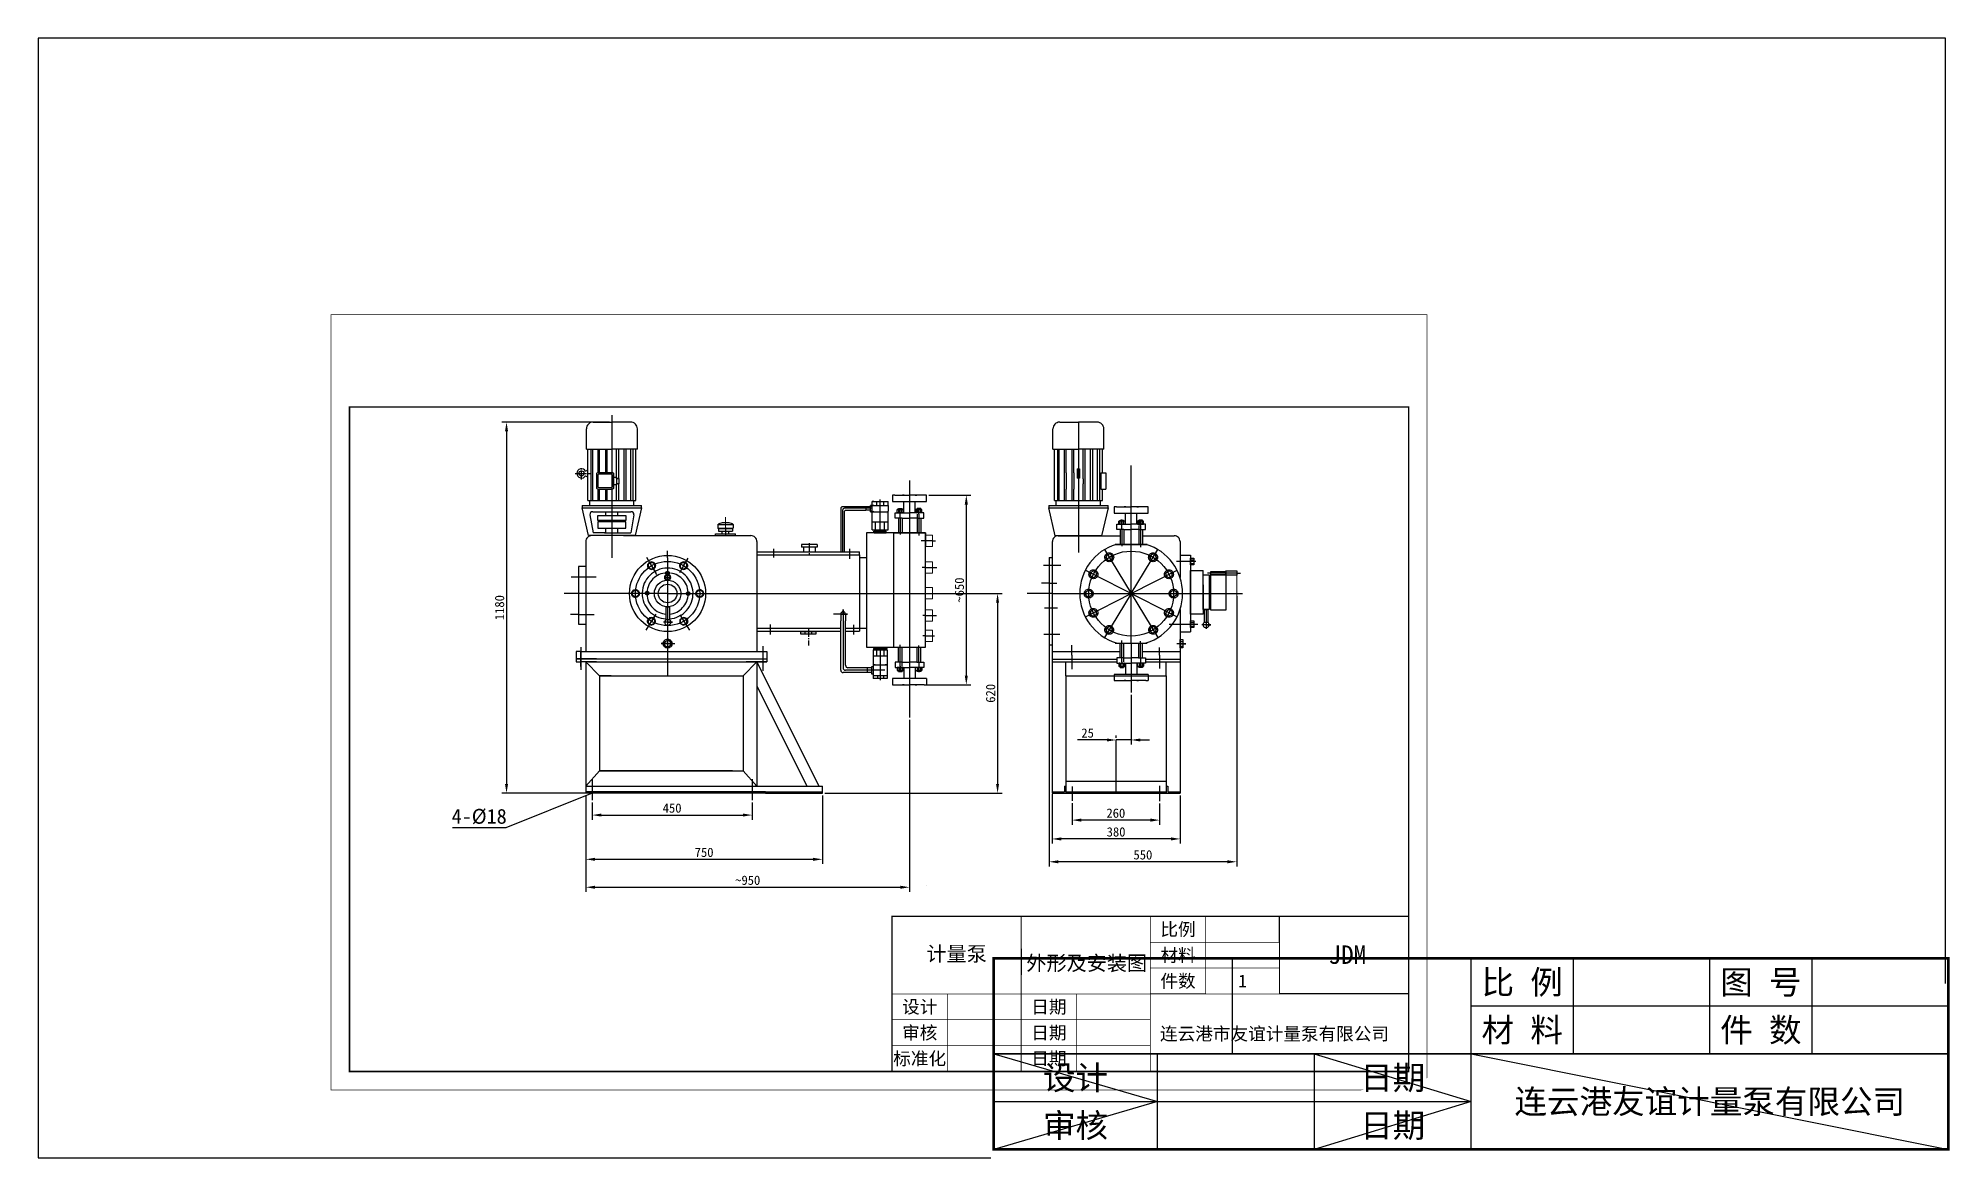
# Paper-space layout 'A4-Hor' of a CAD drawing. Header units: millimetres. Extents: x 5 to 285, y 5 to 169.
# The model-space entities are those that its viewports show. They can reach past a viewport. Long polylines and large blocks are cut down to what shows.
import ezdxf
from ezdxf.enums import TextEntityAlignment as Align

# ---------------------------------------------------------------- set-up
doc = ezdxf.new("R2010")
doc.units = ezdxf.units.MM
doc.header["$PDMODE"] = 35
for name, pattern in [('CENTER', [0.82, 0.7, -0.04, 0.04, -0.04]), ('CENTER2', [28.575, 19.05, -3.175, 3.175, -3.175]), ('PHANTOM2', [31.75, 15.875, -3.175, 3.175, -3.175, 3.175, -3.175])]:
    doc.linetypes.add(name, pattern=pattern)
for name, color, linetype, lineweight in [('01-轮廓线', 7, 'Continuous', 35), ('02-中心线', 1, 'CENTER2', 15), ('04-标注', 3, 'Continuous', 20), ('07-双点划线', 6, 'PHANTOM2', 15)]:
    doc.layers.add(name, color=color, linetype=linetype, lineweight=lineweight)
for name, color, linetype in [('05-文字', 5, 'Continuous'), ('2', 4, 'Continuous'), ('5', 1, 'CENTER'), ('标题栏', 7, 'Continuous')]:
    doc.layers.add(name, color=color, linetype=linetype)
doc.layers.add('视口', color=6, linetype='Continuous', plot=False)
doc.styles.add('S', font='SimSun.ttf')
doc.dimstyles.new('ISO-25', dxfattribs={"dimtxt": 2.5, "dimasz": 2.5, "dimexe": 1.25, "dimexo": 0.625, "dimtad": 1, "dimtxsty": 'Standard', "dimcen": 2.5, "dimadec": 0, "dimazin": 0, "dimtfac": 1, "dimtmove": 0, "dimatfit": 3, "dimfxl": 0, "dimarcsym": 0})

psp = doc.layouts.new('A4-Hor')

# ---------------------------------------------------------------- texts
at = {"style": 'S'}
for s, p in [('比 例', (222.49, 30.29)), ('图 号', (257.49, 30.29)), ('材 料', (222.49, 23.29)), ('件 数', (257.49, 23.29))]:
    psp.add_text(s, height=3.5, dxfattribs=at).set_placement(p, align=Align.MIDDLE_CENTER)
at = {"layer": '标题栏', "style": 'S'}
for s, p in [('设计', (156.99, 16.29)), ('日期', (203.49, 16.29)), ('连云港友谊计量泵有限公司', (249.99, 12.79)), ('审核', (156.99, 9.29)), ('日期', (203.49, 9.29))]:
    psp.add_text(s, height=3.5, dxfattribs=at).set_placement(p, align=Align.MIDDLE_CENTER)

msp = doc.modelspace()

# ---------------------------------------------------------------- texts
at = {"color": 0, "style": 'S'}
msp.add_text('4-%%C18', height=4, dxfattribs=at).set_placement((71.07, 89.366), align=Align.MIDDLE_CENTER)
at = {"style": 'S'}
for s, p in [('比例', (260.438, 58.753)), ('材料', (260.438, 51.753)), ('件数', (260.438, 44.753)), ('设计', (190.438, 37.753)), ('日期', (225.438, 37.753)), ('审核', (190.438, 30.753)), ('日期', (225.438, 30.753)), ('标准化', (190.438, 23.753)), ('日期', (225.438, 23.753))]:
    msp.add_text(s, height=3.5, dxfattribs=at).set_placement(p, align=Align.MIDDLE_CENTER)
at = {"layer": '01-轮廓线', "color": 0, "style": 'S'}
msp.add_text('连云港市友谊计量泵有限公司', height=3.5, dxfattribs=at).set_placement((286.588, 30.466), align=Align.MIDDLE_CENTER)
at = {"layer": '04-标注', "color": 0, "style": 'S'}
for s, height, p in [('计量泵', 4, (200.438, 52.125)), ('外形及安装图', 4, (235.687, 49.601)), ('JDM', 5, (306.32, 51.895)), ('1', 3.5, (277.938, 44.753))]:
    msp.add_text(s, height=height, dxfattribs=at).set_placement(p, align=Align.MIDDLE_CENTER)

# ---------------------------------------------------------------- blocks, each defined once
blk = doc.blocks.new('*D19')
at = {"color": 0, "lineweight": -2}
for p, q in [((101.68, 93.12), (101.68, 88.45)), ((104.18, 89.7), (142.53, 89.7)), ((145.03, 93.12), (145.03, 88.45))]:
    blk.add_line(p, q, dxfattribs=at)
at = {"color": 0}
for points in [[(104.18, 90.12), (104.18, 89.29), (101.68, 89.7)], [(142.53, 90.12), (142.53, 89.29), (145.03, 89.7)]]:
    blk.add_solid(points, dxfattribs=at)
at = {"layer": '04-标注', "color": 0, "lineweight": -2}
for p, q in [((226.3, 95.4), (226.3, 81.99)), ((261, 95), (261, 81.99)), ((258.5, 83.24), (228.8, 83.24))]:
    blk.add_line(p, q, dxfattribs=at)
at = {"layer": '04-标注', "color": 0}
for points in [[(228.8, 83.66), (228.8, 82.82), (226.3, 83.24)], [(258.5, 83.66), (258.5, 82.82), (261, 83.24)]]:
    blk.add_solid(points, dxfattribs=at)
at = {"layer": 'Defpoints', "color": 0}
for p in [(101.68, 93.75), (145.03, 93.75), (226.3, 96.03), (261, 95.63), (145.03, 89.7), (226.3, 83.24)]:
    blk.add_point(p, dxfattribs=at)
at = {"color": 0, "insert": (123.35, 91.58), "char_height": 2.5, "attachment_point": 5}
blk.add_mtext('\\A1;450', dxfattribs=at)
at = {"layer": '04-标注', "color": 0, "insert": (243.65, 85.12), "char_height": 2.5, "attachment_point": 5}
blk.add_mtext('\\A1;380', dxfattribs=at)
blk = doc.blocks.new('*D20')
at = {"color": 0, "lineweight": -2}
for p, q in [((199.35, 149.71), (212.79, 149.71)), ((211.54, 147.21), (211.54, 98.14)), ((164.7, 95.64), (212.79, 95.64))]:
    blk.add_line(p, q, dxfattribs=at)
at = {"color": 0}
for points in [[(211.12, 147.21), (211.95, 147.21), (211.54, 149.71)], [(211.12, 98.14), (211.95, 98.14), (211.54, 95.64)]]:
    blk.add_solid(points, dxfattribs=at)
at = {"layer": 'Defpoints', "color": 0}
for p in [(198.72, 149.71), (164.07, 95.64), (211.54, 95.64)]:
    blk.add_point(p, dxfattribs=at)
at = {"color": 0, "insert": (209.66, 122.68), "char_height": 2.5, "attachment_point": 5, "rotation": 90}
blk.add_mtext('\\A1;620', dxfattribs=at)
blk = doc.blocks.new('*D21')
at = {"color": 0, "lineweight": -2}
for p, q in [((192.93, 176.32), (204.32, 176.32)), ((203.07, 173.82), (203.07, 127.47)), ((192.29, 124.97), (204.32, 124.97))]:
    blk.add_line(p, q, dxfattribs=at)
at = {"color": 0}
for points in [[(202.65, 173.82), (203.49, 173.82), (203.07, 176.32)], [(202.65, 127.47), (203.49, 127.47), (203.07, 124.97)]]:
    blk.add_solid(points, dxfattribs=at)
at = {"layer": 'Defpoints', "color": 0}
for p in [(192.3, 176.32), (191.67, 124.97), (203.07, 124.97)]:
    blk.add_point(p, dxfattribs=at)
at = {"color": 0, "insert": (201.2, 150.65), "char_height": 2.5, "attachment_point": 5, "rotation": 90}
blk.add_mtext('\\A1;~650', dxfattribs=at)
blk = doc.blocks.new('*D22')
at = {"color": 0, "lineweight": -2}
for p, q in [((231.72, 92.94), (231.72, 87.08)), ((252.96, 88.33), (234.22, 88.33)), ((255.46, 92.86), (255.46, 87.08))]:
    blk.add_line(p, q, dxfattribs=at)
at = {"color": 0}
for points in [[(234.22, 88.75), (234.22, 87.92), (231.72, 88.33)], [(252.96, 88.75), (252.96, 87.92), (255.46, 88.33)]]:
    blk.add_solid(points, dxfattribs=at)
at = {"layer": 'Defpoints', "color": 0}
for p in [(231.72, 93.57), (255.46, 93.49), (231.72, 88.33)]:
    blk.add_point(p, dxfattribs=at)
at = {"color": 0, "insert": (243.59, 90.21), "char_height": 2.5, "attachment_point": 5}
blk.add_mtext('\\A1;260', dxfattribs=at)
blk = doc.blocks.new('*D23')
at = {"color": 0, "lineweight": -2}
for p, q in [((276.33, 148.99), (276.33, 75.8)), ((225.5, 140.8), (225.5, 75.8)), ((273.83, 77.05), (228, 77.05))]:
    blk.add_line(p, q, dxfattribs=at)
at = {"color": 0}
for points in [[(228, 77.46), (228, 76.63), (225.5, 77.05)], [(273.83, 77.46), (273.83, 76.63), (276.33, 77.05)]]:
    blk.add_solid(points, dxfattribs=at)
at = {"layer": 'Defpoints', "color": 0}
for p in [(276.33, 149.62), (225.5, 141.43), (225.5, 77.05)]:
    blk.add_point(p, dxfattribs=at)
at = {"color": 0, "insert": (250.92, 78.92), "char_height": 2.5, "attachment_point": 5}
blk.add_mtext('\\A1;550', dxfattribs=at)
blk = doc.blocks.new('*D24')
at = {"color": 0, "lineweight": -2}
for p, q in [((247.75, 122.27), (247.75, 108.79)), ((241.15, 110.04), (233.23, 110.04)), ((243.65, 110.66), (243.65, 111.29)), ((247.75, 110.04), (243.65, 110.04)), ((250.25, 110.04), (252.75, 110.04))]:
    blk.add_line(p, q, dxfattribs=at)
at = {"color": 0}
for points in [[(241.15, 110.45), (241.15, 109.62), (243.65, 110.04)], [(250.25, 110.45), (250.25, 109.62), (247.75, 110.04)]]:
    blk.add_solid(points, dxfattribs=at)
at = {"layer": 'Defpoints', "color": 0}
for p in [(247.75, 122.89), (243.65, 110.04), (243.65, 110.04)]:
    blk.add_point(p, dxfattribs=at)
at = {"color": 0, "insert": (235.94, 111.91), "char_height": 2.5, "attachment_point": 5}
blk.add_mtext('\\A1;25', dxfattribs=at)
blk = doc.blocks.new('*D26')
at = {"color": 0, "lineweight": -2}
for p, q in [((106.4, 196.14), (77.23, 196.14)), ((78.48, 193.64), (78.48, 98.14)), ((106.4, 95.64), (77.23, 95.64))]:
    blk.add_line(p, q, dxfattribs=at)
at = {"color": 0}
for points in [[(78.07, 193.64), (78.9, 193.64), (78.48, 196.14)], [(78.07, 98.14), (78.9, 98.14), (78.48, 95.64)]]:
    blk.add_solid(points, dxfattribs=at)
at = {"layer": 'Defpoints', "color": 0}
for p in [(107.02, 196.14), (78.48, 95.64), (107.02, 95.64)]:
    blk.add_point(p, dxfattribs=at)
at = {"color": 0, "insert": (76.61, 145.89), "char_height": 2.5, "attachment_point": 5, "rotation": 90}
blk.add_mtext('\\A1;1180', dxfattribs=at)
blk = doc.blocks.new('*D27')
at = {"color": 0, "lineweight": -2}
for p, q in [((99.97, 95.01), (99.97, 76.47)), ((164.07, 95.01), (164.07, 76.47)), ((102.47, 77.72), (161.57, 77.72))]:
    blk.add_line(p, q, dxfattribs=at)
at = {"color": 0}
for points in [[(102.47, 78.13), (102.47, 77.3), (99.97, 77.72)], [(161.57, 78.13), (161.57, 77.3), (164.07, 77.72)]]:
    blk.add_solid(points, dxfattribs=at)
at = {"layer": 'Defpoints', "color": 0}
for p in [(99.97, 95.64), (164.07, 95.64), (164.07, 77.72)]:
    blk.add_point(p, dxfattribs=at)
at = {"color": 0, "insert": (132.02, 79.59), "char_height": 2.5, "attachment_point": 5}
blk.add_mtext('\\A1;750', dxfattribs=at)
blk = doc.blocks.new('*D28')
at = {"color": 0, "lineweight": -2}
for p, q in [((187.7, 115.48), (187.7, 68.9)), ((99.97, 85.12), (99.97, 68.9)), ((102.47, 70.15), (185.2, 70.15))]:
    blk.add_line(p, q, dxfattribs=at)
at = {"color": 0}
for points in [[(102.47, 70.57), (102.47, 69.74), (99.97, 70.15)], [(185.2, 70.57), (185.2, 69.74), (187.7, 70.15)]]:
    blk.add_solid(points, dxfattribs=at)
at = {"layer": 'Defpoints', "color": 0}
for p in [(187.7, 116.11), (99.97, 85.74), (187.7, 70.15)]:
    blk.add_point(p, dxfattribs=at)
at = {"color": 0, "insert": (143.84, 72.03), "char_height": 2.5, "attachment_point": 5}
blk.add_mtext('\\A1;~950', dxfattribs=at)

# ---------------------------------------------------------------- dimensions: what is measured, and where the dimension line sits
at = {"color": 0}
for base, p1, p2, text, picture, middle in [((78.484, 95.64), (107.022, 196.144), (107.022, 95.64), '1180', '*D26', (76.609, 145.892)), ((203.071, 124.974), (192.302, 176.317), (191.668, 124.974), '~650', '*D21', (201.196, 150.646)), ((211.536, 95.64), (198.723, 149.712), (164.073, 95.64), '620', '*D20', (209.661, 122.676))]:
    dim = msp.add_linear_dim(base=base, p1=p1, p2=p2, angle=90, text=text, dimstyle='ISO-25', override={"dimtp": -0.009, "dimtm": 0.034, "dimtfac": 0.5, "dimtolj": 1}, dxfattribs=at)
    dim.commit()
    dim.dimension.update_dxf_attribs({"geometry": picture, "text_midpoint": middle})
for base, p1, p2, text, picture, middle in [((225.502, 77.048), (276.332, 149.618), (225.502, 141.425), '550', '*D23', (250.917, 78.923)), ((243.65, 110.036), (247.746, 122.893), (243.65, 110.036), '25', '*D24', (235.941, 111.911)), ((187.7, 70.154), (99.97, 85.741), (187.7, 116.109), '~950', '*D28', (143.835, 72.029)), ((164.073, 77.717), (99.97, 95.64), (164.073, 95.64), '750', '*D27', (132.021, 79.592)), ((145.028, 89.704), (101.679, 93.748), (145.028, 93.748), '450', '*D19', (123.354, 91.579)), ((231.719, 88.334), (255.462, 93.485), (231.719, 93.569), '260', '*D22', (243.591, 90.209))]:
    dim = msp.add_linear_dim(base=base, p1=p1, p2=p2, text=text, dimstyle='ISO-25', override={"dimtp": -0.009, "dimtm": 0.034, "dimtfac": 0.5, "dimtolj": 1}, dxfattribs=at)
    dim.commit()
    dim.dimension.update_dxf_attribs({"geometry": picture, "text_midpoint": middle})
at = {"layer": '04-标注', "color": 0}
dim = msp.add_linear_dim(base=(226.302, 83.24), p1=(260.997, 95.626), p2=(226.302, 96.026), text='380', dimstyle='ISO-25', override={"dimtp": -0.009, "dimtm": 0.034, "dimtfac": 0.5, "dimtolj": 1}, dxfattribs=at)
dim.commit()
dim.dimension.update_dxf_attribs({"geometry": '*D19', "text_midpoint": (243.65, 85.115)})

# ---------------------------------------------------------------- linework, layer by layer
at = {"color": 0}
for p, q in [((107.022, 197.979), (107.022, 159.337)), ((233.438, 196.131), (233.438, 160.822)), ((229.612, 182.422), (229.612, 178)), ((230.12, 182.425), (230.12, 177.997)), ((231.674, 182.425), (231.674, 177.96)), ((232.182, 182.425), (232.182, 177.96)), ((233.111, 183.484), (233.708, 183.484)), ((233.111, 183.484), (233.111, 180.961)), ((233.708, 183.484), (233.708, 180.961)), ((239.516, 182.424), (240.895, 182.424)), ((239.516, 182.424), (239.516, 177.96)), ((240.895, 182.424), (240.895, 177.96)), ((247.746, 165.38), (247.746, 184.362)), ((183.733, 176.317), (183.098, 176.317)), ((183.098, 176.317), (183.098, 174.611)), ((183.733, 176.317), (187.7, 176.317)), ((185.087, 176.317), (185.754, 176.317)), ((186.21, 176.317), (185.754, 176.317)), ((187.7, 180.329), (187.7, 116.109)), ((192.302, 176.317), (187.7, 176.317)), ((189.191, 176.317), (189.646, 176.317)), ((192.302, 174.611), (192.302, 176.317)), ((233.708, 180.961), (233.111, 180.961)), ((234.694, 180.811), (234.694, 179.422)), ((235.202, 180.811), (235.202, 179.422)), ((239.516, 177.96), (240.895, 177.96)), ((98.992, 173.542), (98.992, 172.9)), ((100.73, 165.394), (98.992, 172.9)), ((101.042, 171.053), (101.97, 166.155)), ((113.002, 171.053), (112.198, 166.155)), ((115.052, 172.9), (113.312, 165.394)), ((115.052, 172.9), (115.052, 173.542)), ((169.03, 172.714), (169.03, 160.967)), ((175.813, 173.186), (169.502, 173.186)), ((169.579, 160.967), (169.579, 172.334)), ((169.974, 171.77), (169.974, 160.967)), ((177.53, 172.806), (170.051, 172.806)), ((175.813, 172.242), (170.446, 172.242)), ((177.127, 171.858), (177.131, 173.546)), ((177.528, 171.852), (181.874, 171.84)), ((177.529, 172.24), (177.532, 173.372)), ((177.532, 173.545), (181.878, 173.534)), ((178.719, 174.671), (178.719, 173.542)), ((180.627, 174.666), (180.627, 173.537)), ((181.878, 173.534), (181.878, 172.014)), ((183.098, 174.611), (192.302, 174.611)), ((183.797, 170.155), (183.797, 171.599)), ((183.797, 171.599), (187.7, 171.599)), ((184.345, 171.654), (184.345, 172.432)), ((184.551, 172.487), (185.786, 172.487)), ((184.675, 172.487), (184.675, 172.734)), ((184.675, 172.734), (185.662, 172.734)), ((184.747, 172.487), (184.747, 172.734)), ((184.757, 171.654), (184.757, 172.432)), ((185.169, 171.237), (185.169, 172.849)), ((185.169, 170.155), (185.169, 171.599)), ((185.58, 171.654), (185.58, 172.432)), ((185.59, 172.487), (185.59, 172.734)), ((185.662, 172.487), (185.662, 172.734)), ((185.992, 172.432), (185.992, 171.654)), ((186.168, 173.932), (186.168, 174.611)), ((186.168, 171.599), (186.168, 173.932)), ((191.603, 171.599), (187.7, 171.599)), ((189.232, 173.932), (189.232, 174.611)), ((189.232, 171.599), (189.232, 173.932)), ((189.409, 172.432), (189.409, 171.654)), ((190.85, 172.487), (189.614, 172.487)), ((189.736, 171.237), (189.736, 166.14)), ((189.739, 172.487), (189.739, 172.734)), ((190.725, 172.734), (189.739, 172.734)), ((189.811, 172.487), (189.811, 172.734)), ((189.82, 171.654), (189.82, 172.432)), ((190.232, 171.237), (190.232, 172.849)), ((190.232, 171.237), (190.232, 165.437)), ((190.644, 171.654), (190.644, 172.432)), ((190.653, 172.487), (190.653, 172.734)), ((190.725, 172.487), (190.725, 172.734)), ((191.056, 171.654), (191.056, 172.432)), ((191.603, 170.155), (191.603, 171.599)), ((225.408, 173.529), (225.408, 172.887)), ((227.146, 165.38), (225.408, 172.887)), ((241.468, 172.887), (239.728, 165.38)), ((241.468, 172.887), (241.468, 173.529)), ((243.779, 173.185), (243.144, 173.185)), ((243.144, 173.185), (243.144, 171.479)), ((243.144, 171.479), (252.348, 171.479)), ((243.779, 173.185), (247.746, 173.185)), ((245.133, 173.185), (245.8, 173.185)), ((246.255, 173.185), (245.8, 173.185)), ((246.214, 170.8), (246.214, 171.479)), ((247.746, 163.009), (247.746, 174.908)), ((252.348, 173.185), (247.746, 173.185)), ((249.237, 173.185), (249.692, 173.185)), ((249.278, 170.8), (249.278, 171.479)), ((252.348, 171.479), (252.348, 173.185)), ((105.388, 166.155), (101.97, 166.155)), ((135.128, 165.394), (135.128, 165.855)), ((135.128, 165.855), (140.508, 165.855)), ((135.744, 168.441), (135.973, 168.629)), ((135.744, 168.441), (135.744, 167.443)), ((135.744, 168.441), (139.892, 168.441)), ((135.898, 167.289), (135.744, 167.443)), ((135.744, 167.443), (139.892, 167.443)), ((135.898, 167.289), (135.898, 166.598)), ((135.898, 167.289), (139.738, 167.289)), ((135.898, 166.598), (139.738, 166.598)), ((136.896, 165.855), (136.896, 166.598)), ((136.896, 165.855), (136.896, 166.598)), ((137.818, 167.596), (137.818, 165.394)), ((137.818, 166.928), (137.818, 166.062)), ((138.74, 165.855), (138.74, 166.598)), ((139.892, 168.441), (139.708, 168.615)), ((139.738, 167.289), (139.892, 167.443)), ((139.738, 167.289), (139.738, 166.598)), ((139.892, 168.441), (139.892, 167.443)), ((140.508, 165.394), (140.508, 165.855)), ((176.063, 166.14), (176.063, 135.151)), ((183.403, 166.14), (176.063, 166.14)), ((177.52, 169.103), (181.867, 169.092)), ((181.379, 166.136), (177.993, 166.145)), ((177.994, 166.582), (181.381, 166.573)), ((178.087, 166.145), (181.379, 166.136)), ((178.088, 166.959), (181.287, 166.951)), ((178.444, 166.958), (178.449, 169.1)), ((180.911, 166.952), (180.911, 169.094)), ((183.403, 135.151), (183.403, 166.14)), ((183.403, 166.14), (191.997, 166.14)), ((191.997, 166.14), (183.403, 166.14)), ((185.709, 170.155), (183.797, 170.155)), ((184.673, 170.155), (184.673, 166.14)), ((185.169, 170.155), (185.169, 165.662)), ((185.665, 170.155), (185.665, 166.14)), ((185.709, 170.155), (187.7, 170.155)), ((189.692, 170.155), (187.7, 170.155)), ((189.692, 170.155), (191.603, 170.155)), ((190.229, 170.155), (190.229, 166.14)), ((190.725, 170.155), (190.725, 166.14)), ((191.997, 166.14), (191.997, 162.407)), ((191.997, 162.407), (191.997, 166.14)), ((191.997, 135.151), (191.997, 165.767)), ((243.843, 167.023), (243.843, 168.467)), ((243.843, 168.467), (247.746, 168.467)), ((245.755, 167.023), (243.843, 167.023)), ((244.391, 168.522), (244.391, 169.3)), ((244.597, 169.355), (245.832, 169.355)), ((244.718, 167.023), (244.718, 163.009)), ((244.721, 169.355), (244.721, 169.602)), ((244.721, 169.602), (245.708, 169.602)), ((244.793, 169.355), (244.793, 169.602)), ((244.803, 168.522), (244.803, 169.3)), ((245.214, 168.105), (245.214, 169.717)), ((245.214, 167.023), (245.214, 168.467)), ((245.214, 167.023), (245.214, 162.53)), ((245.626, 168.522), (245.626, 169.3)), ((245.636, 169.355), (245.636, 169.602)), ((245.708, 169.355), (245.708, 169.602)), ((245.71, 167.023), (245.71, 163.009)), ((245.755, 167.023), (247.746, 167.023)), ((246.038, 169.3), (246.038, 168.522)), ((246.214, 168.467), (246.214, 170.8)), ((251.649, 168.467), (247.746, 168.467)), ((249.737, 167.023), (247.746, 167.023)), ((249.278, 168.467), (249.278, 170.8)), ((249.454, 169.3), (249.454, 168.522)), ((250.895, 169.355), (249.66, 169.355)), ((249.737, 167.023), (251.649, 167.023)), ((249.782, 168.105), (249.782, 163.009)), ((249.784, 169.355), (249.784, 169.602)), ((250.771, 169.602), (249.784, 169.602)), ((249.856, 169.355), (249.856, 169.602)), ((249.866, 168.522), (249.866, 169.3)), ((250.275, 167.023), (250.275, 163.009)), ((250.278, 168.105), (250.278, 169.717)), ((250.278, 168.105), (250.278, 162.305)), ((250.69, 168.522), (250.69, 169.3)), ((250.699, 169.355), (250.699, 169.602)), ((250.771, 169.355), (250.771, 169.602)), ((250.771, 167.023), (250.771, 163.009)), ((251.101, 168.522), (251.101, 169.3)), ((251.649, 167.023), (251.649, 168.467)), ((99.97, 163.794), (99.97, 134.031)), ((107.022, 165.394), (100.73, 165.394)), ((109.805, 165.394), (101.57, 165.394)), ((110.168, 165.394), (143.423, 165.394)), ((122.125, 159.42), (122.125, 161.311)), ((135.128, 165.394), (135.128, 165.394)), ((135.128, 165.394), (135.128, 165.394)), ((143.423, 165.394), (144.703, 165.394)), ((146.303, 163.794), (146.303, 134.031)), ((146.303, 163.794), (146.303, 134.031)), ((146.303, 160.967), (174.143, 160.967)), ((150.842, 161.842), (150.842, 159.492)), ((171.411, 161.842), (171.411, 159.092)), ((174.143, 160.167), (174.143, 160.967)), ((193.935, 163.947), (190.802, 163.947)), ((193.935, 163.947), (194.73, 163.947)), ((226.393, 163.933), (226.302, 163.585)), ((226.302, 163.585), (226.302, 95.626)), ((233.438, 165.38), (227.146, 165.38)), ((227.948, 165.38), (244.718, 165.38)), ((236.221, 165.38), (227.986, 165.38)), ((240.528, 161.624), (254.96, 137.77)), ((243.449, 163.009), (252.043, 163.009)), ((252.043, 163.009), (243.449, 163.009)), ((247.733, 149.689), (254.949, 161.616)), ((247.746, 136.288), (247.746, 163.009)), ((250.771, 165.38), (259.397, 165.38)), ((260.997, 163.78), (260.997, 159.361)), ((99.97, 157.015), (97.981, 157.015)), ((97.981, 157.015), (97.981, 141.433)), ((119.187, 154.801), (116.484, 159.482)), ((117.773, 157.249), (118.909, 155.282)), ((122.125, 159.42), (122.125, 127.443)), ((126.476, 157.249), (125.341, 155.282)), ((126.476, 157.249), (127.674, 159.324)), ((146.303, 160.167), (174.143, 160.167)), ((174.143, 160.167), (174.143, 140.378)), ((174.143, 159.499), (176.063, 159.499)), ((176.063, 160.167), (176.063, 140.378)), ((191.997, 156.734), (191.137, 156.734)), ((191.997, 156.734), (195.113, 156.734)), ((223.943, 157.4), (228.703, 157.4)), ((225.502, 159.459), (225.502, 135.777)), ((225.502, 159.459), (226.302, 159.459)), ((235.328, 156.035), (260.16, 143.359)), ((247.744, 149.697), (260.16, 156.035)), ((265.221, 158.347), (260.061, 158.347)), ((260.997, 160.098), (263.86, 160.098)), ((260.997, 159.361), (260.997, 154.018)), ((263.86, 160.098), (263.86, 139.298)), ((263.86, 158.8), (264.715, 158.8)), ((263.86, 157.843), (264.715, 157.843)), ((267.267, 152.069), (267.267, 155.986)), ((95.963, 154.265), (102.751, 154.265)), ((122.125, 154.089), (121.271, 154.089)), ((121.271, 154.089), (122.978, 154.089)), ((225.502, 152.54), (223.426, 152.54)), ((225.502, 152.54), (227.565, 152.54)), ((267.267, 152.069), (267.267, 144.083)), ((276.332, 155.232), (268.413, 155.232)), ((268.843, 154.038), (269.286, 154.038)), ((273.436, 154.802), (273.436, 145.211)), ((276.332, 155.232), (277.37, 155.232)), ((122.125, 149.712), (94.119, 149.712)), ((122.125, 149.712), (211.119, 149.712)), ((129.923, 149.712), (132.067, 149.712)), ((169.686, 144.12), (169.686, 145.352)), ((169.686, 145.352), (169.686, 129.561)), ((226.302, 149.698), (219.585, 149.698)), ((224.254, 145.819), (227.772, 145.819)), ((226.302, 149.698), (269.19, 149.698)), ((235.328, 143.359), (247.744, 149.697)), ((247.733, 149.689), (240.517, 137.762)), ((260.997, 145.376), (260.997, 140.036)), ((268.055, 145.426), (268.055, 140.111)), ((268.124, 149.698), (277.924, 149.698)), ((268.843, 145.764), (269.286, 145.764)), ((97.981, 143.999), (95.779, 143.999)), ((97.981, 143.999), (102.2, 143.999)), ((97.981, 141.433), (99.97, 141.433)), ((118.698, 143.777), (116.199, 139.822)), ((118.909, 144.142), (117.773, 142.175)), ((123.479, 141.953), (121.02, 141.953)), ((121.745, 142.657), (122.626, 142.657)), ((122.185, 141.953), (123.479, 141.953)), ((125.479, 143.903), (128.063, 139.764)), ((146.303, 140.299), (169.03, 140.299)), ((150.014, 138.626), (150.014, 141.329)), ((170.908, 144.163), (167.037, 144.163)), ((169.03, 144.163), (170.908, 144.163)), ((169.03, 144.12), (169.03, 142.33)), ((169.03, 128.948), (169.03, 142.33)), ((170.342, 144.163), (170.342, 142.33)), ((170.342, 130.26), (170.342, 142.33)), ((170.342, 140.299), (176.063, 140.299)), ((172.629, 138.626), (172.629, 141.263)), ((174.143, 143.928), (174.143, 139.499)), ((191.997, 143.77), (191.281, 143.77)), ((191.997, 143.77), (194.97, 143.77)), ((265.823, 141.331), (258.033, 141.331)), ((260.997, 140.036), (260.997, 95.626)), ((263.86, 141.825), (264.715, 141.825)), ((263.86, 140.907), (264.715, 140.907)), ((269.348, 141.269), (266.889, 141.269)), ((267.615, 141.973), (268.495, 141.973)), ((268.055, 141.269), (269.348, 141.269)), ((98.599, 135.221), (98.599, 129.036)), ((122.125, 136.153), (120.375, 136.153)), ((120.375, 136.153), (124.104, 136.153)), ((146.303, 139.499), (169.03, 139.499)), ((147.953, 135.487), (147.953, 128.772)), ((158.122, 139.461), (162.377, 139.461)), ((170.342, 139.499), (174.143, 139.499)), ((176.063, 135.151), (183.403, 135.151)), ((177.919, 135.151), (181.547, 135.151)), ((178.019, 134.839), (181.547, 134.839)), ((183.403, 135.151), (191.997, 135.151)), ((184.675, 131.136), (184.675, 135.151)), ((185.169, 130.054), (185.169, 135.854)), ((185.171, 131.136), (185.171, 135.151)), ((185.665, 130.054), (185.665, 135.151)), ((189.736, 131.136), (189.736, 135.151)), ((190.232, 131.136), (190.232, 135.63)), ((190.728, 131.136), (190.728, 135.151)), ((191.997, 138.213), (191.329, 138.213)), ((191.997, 138.213), (194.491, 138.213)), ((224.047, 138.685), (228.393, 138.685)), ((225.502, 135.777), (226.302, 135.777)), ((231.634, 133.044), (231.634, 135.693)), ((243.449, 136.288), (252.043, 136.288)), ((244.721, 132.274), (244.721, 136.288)), ((245.214, 131.192), (245.214, 136.992)), ((245.217, 132.274), (245.217, 136.288)), ((245.71, 131.192), (245.71, 136.288)), ((247.746, 136.288), (247.746, 122.893)), ((249.782, 132.274), (249.782, 136.288)), ((250.278, 132.274), (250.278, 136.767)), ((250.774, 132.274), (250.774, 136.288)), ((255.378, 133.044), (255.378, 135.109)), ((262.573, 136.116), (260.157, 136.116)), ((260.997, 139.298), (263.86, 139.298)), ((260.997, 136.689), (261.705, 136.689)), ((260.997, 136.116), (262.573, 136.116)), ((260.997, 135.442), (261.705, 135.442)), ((98.585, 134.031), (97.388, 134.031)), ((97.388, 134.031), (97.388, 131.977)), ((97.388, 131.977), (97.388, 131.177)), ((97.388, 131.977), (98.585, 131.977)), ((98.599, 131.977), (97.388, 131.977)), ((97.388, 131.177), (98.585, 131.177)), ((98.585, 129.923), (98.585, 134.031)), ((98.585, 134.031), (102.85, 134.031)), ((98.585, 134.031), (149.028, 134.031)), ((102.85, 131.977), (98.585, 131.977)), ((98.585, 131.977), (149.028, 131.977)), ((102.85, 131.177), (98.585, 131.177)), ((99.97, 131.177), (99.97, 105.414)), ((103.706, 127.443), (99.97, 131.177)), ((100.717, 131.977), (149.028, 131.977)), ((100.717, 131.177), (149.028, 131.177)), ((142.567, 127.443), (146.303, 131.177)), ((143.423, 134.031), (149.028, 134.031)), ((149.028, 131.177), (143.423, 131.177)), ((146.303, 131.177), (146.303, 105.414)), ((146.303, 131.177), (163.113, 97.56)), ((149.028, 134.031), (149.028, 131.977)), ((149.028, 131.977), (149.028, 131.177)), ((176.278, 129.604), (170.998, 129.604)), ((177.487, 128.292), (177.487, 129.602)), ((177.868, 134.436), (181.598, 134.436)), ((177.868, 132.808), (181.598, 132.808)), ((177.868, 130.404), (181.598, 130.404)), ((177.868, 129.916), (177.868, 127.894)), ((178.702, 134.436), (178.702, 132.808)), ((180.704, 134.436), (180.704, 132.808)), ((181.598, 130.404), (181.598, 127.38)), ((183.797, 131.136), (183.797, 129.692)), ((185.709, 131.136), (183.797, 131.136)), ((183.797, 129.692), (187.7, 129.692)), ((184.345, 129.637), (184.345, 128.859)), ((184.757, 129.637), (184.757, 128.859)), ((185.169, 130.054), (185.169, 128.442)), ((185.58, 129.637), (185.58, 128.859)), ((185.709, 131.136), (187.7, 131.136)), ((185.992, 128.859), (185.992, 129.637)), ((186.168, 129.692), (186.168, 127.359)), ((189.692, 131.136), (187.7, 131.136)), ((191.603, 129.692), (187.7, 129.692)), ((189.232, 129.692), (189.232, 127.359)), ((189.409, 128.859), (189.409, 129.637)), ((189.692, 131.136), (191.603, 131.136)), ((189.82, 129.637), (189.82, 128.859)), ((190.232, 131.136), (190.232, 129.692)), ((190.232, 130.054), (190.232, 128.442)), ((190.644, 129.637), (190.644, 128.859)), ((191.056, 129.637), (191.056, 128.859)), ((191.603, 131.136), (191.603, 129.692)), ((226.302, 134.017), (244.721, 134.017)), ((226.302, 131.963), (243.843, 131.963)), ((226.302, 131.163), (243.843, 131.163)), ((230.038, 127.429), (230.038, 131.163)), ((231.634, 133.044), (231.634, 129.258)), ((243.843, 132.274), (243.843, 130.83)), ((245.755, 132.274), (243.843, 132.274)), ((243.843, 130.83), (247.746, 130.83)), ((244.391, 130.775), (244.391, 129.997)), ((244.597, 129.942), (245.832, 129.942)), ((244.721, 129.942), (244.721, 129.695)), ((244.721, 129.695), (245.708, 129.695)), ((244.793, 129.942), (244.793, 129.695)), ((244.803, 130.775), (244.803, 129.997)), ((245.214, 131.192), (245.214, 129.58)), ((245.626, 130.775), (245.626, 129.997)), ((245.636, 129.942), (245.636, 129.695)), ((245.708, 129.942), (245.708, 129.695)), ((245.755, 132.274), (247.746, 132.274)), ((246.038, 129.997), (246.038, 130.775)), ((246.214, 130.83), (246.214, 128.497)), ((249.737, 132.274), (247.746, 132.274)), ((251.649, 130.83), (247.746, 130.83)), ((249.278, 130.83), (249.278, 128.497)), ((249.454, 129.997), (249.454, 130.775)), ((250.895, 129.942), (249.66, 129.942)), ((249.737, 132.274), (251.649, 132.274)), ((249.784, 129.942), (249.784, 129.695)), ((250.771, 129.695), (249.784, 129.695)), ((249.856, 129.942), (249.856, 129.695)), ((249.866, 130.775), (249.866, 129.997)), ((250.278, 132.274), (250.278, 130.83)), ((250.278, 131.192), (250.278, 129.58)), ((250.69, 130.775), (250.69, 129.997)), ((250.699, 129.942), (250.699, 129.695)), ((250.771, 129.942), (250.771, 129.695)), ((250.774, 134.017), (260.997, 134.017)), ((251.101, 130.775), (251.101, 129.997)), ((251.649, 132.274), (251.649, 130.83)), ((251.649, 131.963), (255.818, 131.963)), ((251.649, 131.163), (255.818, 131.163)), ((255.378, 133.044), (255.378, 129.426)), ((255.818, 131.963), (260.997, 131.963)), ((255.818, 131.163), (260.997, 131.163)), ((257.261, 127.429), (257.261, 131.163)), ((103.706, 127.443), (103.706, 105.414)), ((106.805, 127.443), (103.706, 127.443)), ((103.706, 127.443), (142.567, 127.443)), ((106.805, 127.443), (139.686, 127.443)), ((142.567, 127.443), (142.567, 105.414)), ((146.303, 124.738), (159.893, 97.56)), ((176.278, 128.292), (169.686, 128.292)), ((175.567, 128.905), (170.342, 128.905)), ((180.961, 128.905), (175.567, 128.905)), ((192.302, 126.68), (183.098, 126.68)), ((183.098, 126.68), (183.098, 124.974)), ((183.098, 124.974), (187.7, 124.974)), ((184.551, 128.804), (185.786, 128.804)), ((184.675, 128.804), (184.675, 128.557)), ((184.675, 128.557), (185.662, 128.557)), ((184.747, 128.804), (184.747, 128.557)), ((185.59, 128.804), (185.59, 128.557)), ((185.662, 128.804), (185.662, 128.557)), ((186.21, 124.974), (185.754, 124.974)), ((186.168, 127.359), (186.168, 126.68)), ((191.668, 124.974), (187.7, 124.974)), ((189.191, 124.974), (189.646, 124.974)), ((189.232, 127.359), (189.232, 126.68)), ((190.85, 128.804), (189.614, 128.804)), ((190.314, 124.974), (189.646, 124.974)), ((189.739, 128.804), (189.739, 128.557)), ((190.725, 128.557), (189.739, 128.557)), ((189.811, 128.804), (189.811, 128.557)), ((190.653, 128.804), (190.653, 128.557)), ((190.725, 128.804), (190.725, 128.557)), ((191.668, 124.974), (192.302, 124.974)), ((192.302, 126.68), (192.302, 124.974)), ((230.038, 127.429), (230.038, 101.653)), ((230.038, 127.429), (257.261, 127.429)), ((252.348, 127.817), (243.144, 127.817)), ((243.144, 127.817), (243.144, 126.112)), ((243.144, 126.112), (247.746, 126.112)), ((246.255, 126.112), (245.8, 126.112)), ((246.214, 128.497), (246.214, 127.817)), ((251.713, 126.112), (247.746, 126.112)), ((249.237, 126.112), (249.692, 126.112)), ((249.278, 128.497), (249.278, 127.817)), ((250.359, 126.112), (249.692, 126.112)), ((251.713, 126.112), (252.348, 126.112)), ((252.348, 127.817), (252.348, 126.112)), ((257.261, 127.429), (257.261, 101.653)), ((243.65, 96.026), (243.65, 110.036)), ((99.97, 107.907), (99.97, 97.56)), ((103.706, 107.907), (103.706, 101.667)), ((142.567, 105.414), (142.567, 101.667)), ((146.303, 105.414), (146.303, 97.56)), ((103.706, 101.667), (99.97, 97.56)), ((99.97, 100.069), (99.97, 96.04)), ((101.679, 99.512), (101.679, 93.748)), ((106.805, 101.667), (103.706, 101.667)), ((103.706, 101.667), (142.567, 101.667)), ((139.686, 101.667), (106.805, 101.667)), ((142.567, 101.667), (146.303, 97.56)), ((145.028, 99.432), (145.028, 93.748)), ((230.038, 101.653), (230.038, 97.546)), ((230.038, 98.883), (257.261, 98.883)), ((257.261, 101.653), (257.261, 97.546)), ((260.997, 101.653), (260.997, 97.546)), ((101.679, 95.64), (78.269, 86.279)), ((99.97, 97.56), (102.85, 97.56)), ((99.97, 97.56), (99.97, 95.64)), ((148.654, 96.04), (99.97, 96.04)), ((148.654, 95.64), (99.97, 95.64)), ((102.85, 97.56), (148.654, 97.56)), ((143.423, 97.56), (148.654, 97.56)), ((148.654, 97.56), (164.073, 97.56)), ((148.654, 96.04), (164.073, 96.04)), ((148.654, 95.64), (164.073, 95.64)), ((164.073, 95.64), (164.073, 97.56)), ((226.302, 96.026), (229.638, 96.026)), ((226.302, 95.626), (260.997, 95.626)), ((229.638, 97.546), (230.038, 97.546)), ((229.638, 97.546), (229.638, 96.026)), ((230.038, 97.546), (230.038, 96.026)), ((230.038, 97.546), (230.038, 95.626)), ((230.038, 96.026), (257.261, 96.026)), ((231.719, 97.44), (231.719, 93.569)), ((255.462, 97.608), (255.462, 93.485)), ((257.261, 97.546), (257.661, 97.546)), ((257.261, 97.546), (257.261, 96.026)), ((257.261, 97.546), (257.261, 95.626)), ((257.661, 97.546), (257.661, 96.026)), ((257.661, 96.026), (260.997, 96.026)), ((260.997, 97.546), (260.997, 96.026)), ((260.997, 97.546), (260.997, 96.026)), ((260.997, 97.546), (260.997, 96.026)), ((78.269, 86.279), (63.871, 86.279))]:
    msp.add_line(p, q, dxfattribs=at)
for p, q in [((175.813, 173.186), (175.811, 172.246)), ((177.034, 172.243), (175.811, 172.246)), ((177.034, 172.243), (175.811, 172.246)), ((177.036, 173.183), (175.813, 173.186)), ((177.128, 172.242), (177.034, 172.243)), ((177.13, 173.183), (177.036, 173.183)), ((177.128, 172.242), (177.127, 171.858)), ((177.127, 171.858), (177.528, 171.852)), ((177.131, 173.546), (177.13, 173.183)), ((177.532, 173.545), (177.131, 173.546)), ((177.515, 166.959), (177.528, 171.852)), ((177.528, 171.852), (177.535, 174.674)), ((177.528, 171.852), (177.529, 172.24)), ((178.007, 171.85), (177.528, 171.852)), ((178.012, 173.544), (177.532, 173.545)), ((177.535, 174.674), (181.881, 174.663)), ((178.015, 174.673), (177.535, 174.674)), ((178.009, 172.304), (178.009, 172.304)), ((179.686, 166.141), (179.708, 174.668)), ((179.708, 174.668), (179.709, 175.181)), ((181.393, 171.476), (181.393, 171.476)), ((181.394, 171.842), (181.874, 171.84)), ((181.402, 174.664), (181.881, 174.663)), ((181.861, 166.948), (181.875, 172.014)), ((181.878, 173.534), (181.881, 174.663)), ((177.52, 166.959), (178.088, 166.959)), ((177.993, 166.145), (177.994, 166.582)), ((178.088, 166.582), (177.994, 166.582)), ((178.088, 166.582), (178.087, 166.145)), ((178.088, 166.959), (178.088, 166.582)), ((181.287, 166.573), (181.285, 166.136)), ((181.287, 166.95), (181.382, 166.949)), ((181.287, 166.573), (181.287, 166.95)), ((181.287, 166.573), (181.381, 166.573)), ((181.379, 166.136), (181.381, 166.573)), ((181.382, 166.949), (181.861, 166.948)), ((177.919, 135.151), (177.919, 134.839)), ((178.019, 134.839), (177.919, 134.839)), ((178.019, 135.151), (178.019, 134.637)), ((178.019, 134.839), (178.019, 134.436)), ((179.733, 135.151), (179.733, 126.231)), ((181.447, 135.151), (181.447, 134.738)), ((181.447, 134.637), (181.447, 134.839)), ((181.447, 134.839), (181.447, 134.436)), ((181.547, 134.839), (181.447, 134.839)), ((181.547, 135.151), (181.547, 134.839)), ((176.278, 128.292), (176.278, 129.602)), ((177.487, 129.602), (176.278, 129.602)), ((177.487, 129.602), (177.487, 129.916)), ((177.487, 129.916), (177.868, 129.916)), ((178.019, 134.436), (177.868, 134.436)), ((177.868, 134.436), (177.868, 126.674)), ((178.372, 130.404), (177.868, 130.404)), ((181.598, 130.404), (181.094, 130.404)), ((181.598, 134.436), (181.447, 134.436)), ((181.598, 134.436), (181.598, 129.468)), ((177.487, 128.292), (176.278, 128.292)), ((177.487, 127.894), (177.487, 128.292)), ((177.868, 127.894), (177.487, 127.894)), ((181.598, 127.38), (177.868, 127.38)), ((181.598, 126.674), (177.868, 126.674)), ((178.98, 127.38), (178.98, 126.674)), ((180.624, 127.38), (180.624, 126.674)), ((181.598, 128.259), (181.598, 126.674))]:
    msp.add_line(p, q)
at = {"color": 7, "lineweight": 0}
for p, q in [((181.598, 130.404), (181.094, 130.404)), ((181.598, 129.569), (181.598, 130.404)), ((180.791, 127.38), (181.598, 127.38)), ((181.598, 127.38), (181.598, 128.158))]:
    msp.add_line(p, q, dxfattribs=at)
for points, const_width in [([(30.938, 15.253), (327.938, 15.253), (327.938, 225.253), (30.938, 225.253)], 0.2), ([(35.938, 20.253), (322.938, 20.253), (322.938, 200.253), (35.938, 200.253)], 0.4), ([(182.938, 20.253), (322.938, 20.253), (322.938, 62.253), (182.938, 62.253)], 0.4)]:
    msp.add_lwpolyline(points, close=True, dxfattribs=dict(const_width=const_width))
at = {"color": 0}
for points in [[(263.86, 159.243), (264.715, 159.243), (264.715, 157.438), (263.86, 157.438)], [(269.349, 155.677), (273.436, 155.677), (273.436, 154.802), (269.349, 154.802)], [(273.436, 155.811), (276.332, 155.811), (276.332, 154.653), (273.436, 154.653)], [(267.267, 154.802), (268.843, 154.802), (268.843, 145.426), (267.267, 145.426)], [(263.86, 142.34), (264.715, 142.34), (264.715, 140.536), (263.86, 140.536)], [(260.997, 137.241), (261.705, 137.241), (261.705, 134.99), (260.997, 134.99)]]:
    msp.add_lwpolyline(points, close=True, dxfattribs=at)
for points in [[(267.267, 144.083), (263.86, 144.083), (263.86, 155.986), (267.267, 155.986)], [(273.436, 145.211), (269.286, 145.211), (269.286, 154.802), (273.436, 154.802)], [(121.745, 142.657), (121.745, 146.11), (122.626, 146.11), (122.626, 142.657)], [(267.615, 141.973), (267.615, 145.426), (268.495, 145.426), (268.495, 141.973)]]:
    msp.add_lwpolyline(points, dxfattribs=at)
msp.add_lwpolyline([(217.938, 62.253, 0.2, 0.2, 0), (217.938, 20.253, 0.2, 0.2, 0)], format="xyseb")
at = {"const_width": 0.2}
for points in [[(252.938, 62.253), (252.938, 20.253)], [(267.938, 62.253), (267.938, 41.253)], [(287.938, 62.253), (287.938, 41.253)], [(287.938, 55.253), (252.938, 55.253)], [(287.938, 48.253), (252.938, 48.253)], [(322.938, 41.253), (182.938, 41.253)], [(197.938, 41.253), (197.938, 20.253)], [(232.938, 41.253), (232.938, 20.253)], [(252.938, 34.253), (182.938, 34.253)], [(252.938, 27.253), (182.938, 27.253)]]:
    msp.add_lwpolyline(points, dxfattribs=at)
at = {"color": 0}
for centre, radius in [((247.744, 149.697), 11.495), ((241.793, 159.532), 1.206), ((253.683, 159.524), 1.206), ((122.125, 149.712), 10.313), ((122.125, 149.712), 8.703), ((117.773, 157.249), 1.04), ((122.116, 155.266), 0.473), ((126.476, 157.249), 1.04), ((237.506, 154.923), 1.206), ((257.982, 154.923), 1.206), ((113.421, 149.712), 1.04), ((116.58, 149.82), 0.473), ((122.125, 149.712), 3.602), ((122.125, 149.712), 2.511), ((122.125, 154.089), 0.64), ((130.828, 149.71), 1.04), ((236.249, 149.697), 1.206), ((259.239, 149.697), 1.206), ((127.702, 149.696), 0.473), ((237.506, 144.471), 1.206), ((257.982, 144.471), 1.206), ((117.709, 142.212), 1.04), ((126.536, 142.21), 1.04), ((241.783, 139.854), 1.206), ((253.694, 139.862), 1.206), ((122.125, 136.153), 1.206)]:
    msp.add_circle(centre, radius, dxfattribs=at)
for centre, radius, start, end in [((169.502, 172.714), 0.472, 90, 180), ((170.051, 172.334), 0.472, 90, 180), ((170.446, 171.77), 0.472, 90, 180), ((184.551, 172.075), 0.412, 60, 120), ((184.551, 172.011), 0.412, 240, 300), ((185.169, 170.923), 1.564, 74.73852, 105.26148), ((185.169, 173.163), 1.564, 254.73852, 285.26148), ((185.786, 172.075), 0.412, 60, 120), ((185.786, 172.011), 0.412, 240, 300), ((189.614, 172.075), 0.412, 60, 120), ((189.614, 172.011), 0.412, 240, 300), ((190.232, 170.923), 1.564, 74.73852, 105.26148), ((190.232, 173.163), 1.564, 254.73852, 285.26148), ((190.85, 172.075), 0.412, 60, 120), ((190.85, 172.011), 0.412, 240, 300), ((137.818, 162.527), 6.374, 72.75256, 106.82772), ((244.597, 168.943), 0.412, 60, 120), ((244.597, 168.879), 0.412, 240, 300), ((245.214, 167.791), 1.564, 74.73852, 105.26148), ((245.214, 170.031), 1.564, 254.73852, 285.26148), ((245.832, 168.943), 0.412, 60, 120), ((245.832, 168.879), 0.412, 240, 300), ((249.66, 168.943), 0.412, 60, 120), ((249.66, 168.879), 0.412, 240, 300), ((250.278, 167.791), 1.564, 74.73852, 105.26148), ((250.278, 170.031), 1.564, 254.73852, 285.26148), ((250.895, 168.943), 0.412, 60, 120), ((250.895, 168.879), 0.412, 240, 300), ((101.57, 163.794), 1.6, 90, 180), ((144.703, 163.794), 1.6, 0, 90), ((227.986, 163.78), 1.6, 90, 180), ((247.744, 149.697), 13.94, 107.02137, 252.97862), ((247.744, 149.697), 13.94, 287.02138, 72.97863), ((259.397, 163.78), 1.6, 360, 90), ((122.125, 149.712), 6.893, 274.16678, 266.84684), ((122.125, 149.712), 5.6, 98.12101, 266.11769), ((122.125, 154.089), 0.853, 303.60588, 236.39412), ((122.125, 149.712), 5.6, 275.13134, 81.87899), ((122.185, 141.953), 0.83, 122.02417, 57.97583), ((169.686, 144.12), 0.656, 3.7834, 176.2166), ((268.055, 141.269), 0.83, 122.02417, 57.97583), ((170.342, 129.561), 0.656, 180, 270), ((170.998, 130.26), 0.656, 180, 270), ((184.551, 129.28), 0.412, 60, 120), ((185.169, 128.128), 1.564, 74.73852, 105.26148), ((185.786, 129.28), 0.412, 60, 120), ((189.614, 129.28), 0.412, 60, 120), ((190.232, 128.128), 1.564, 74.73852, 105.26148), ((190.85, 129.28), 0.412, 60, 120), ((244.597, 130.418), 0.412, 60, 120), ((244.597, 130.353), 0.412, 240, 300), ((245.214, 129.265), 1.564, 74.73852, 105.26148), ((245.214, 131.506), 1.564, 254.73852, 285.26148), ((245.832, 130.418), 0.412, 60, 120), ((245.832, 130.353), 0.412, 240, 300), ((249.66, 130.418), 0.412, 60, 120), ((249.66, 130.353), 0.412, 240, 300), ((250.278, 129.265), 1.564, 74.73852, 105.26148), ((250.278, 131.506), 1.564, 254.73852, 285.26148), ((250.895, 130.418), 0.412, 60, 120), ((250.895, 130.353), 0.412, 240, 300), ((169.686, 128.948), 0.656, 180, 270), ((184.551, 129.216), 0.412, 240, 300), ((185.169, 130.368), 1.564, 254.73852, 285.26148), ((185.786, 129.216), 0.412, 240, 300), ((189.614, 129.216), 0.412, 240, 300), ((190.232, 130.368), 1.564, 254.73852, 285.26148), ((190.85, 129.216), 0.412, 240, 300)]:
    msp.add_arc(centre, radius, start, end, dxfattribs=at)
at = {"layer": '02-中心线', "color": 0}
msp.add_line((137.818, 170.396), (137.818, 166.598), dxfattribs=at)
at = {"layer": '04-标注'}
msp.add_line((322.938, 200.253), (322.938, 200.253), dxfattribs=at)
at = {"layer": '04-标注', "color": 0}
for p, q in [((276.332, 142.563), (276.332, 155.811)), ((192.326, 70.532), (192.326, 70.532)), ((182.938, 62.253), (182.938, 62.253)), ((182.938, 62.253), (182.938, 54.628)), ((217.938, 54.628), (217.938, 49.936)), ((217.938, 54.628), (217.938, 46.398)), ((217.938, 49.936), (217.938, 46.398)), ((252.938, 41.253), (267.938, 41.253)), ((252.938, 41.253), (267.938, 41.253))]:
    msp.add_line(p, q, dxfattribs=at)
at = {"layer": '05-文字', "color": 0}
for p, q in [((287.938, 55.253), (287.938, 62.253)), ((217.938, 53.473), (217.938, 46.398)), ((322.938, 41.253), (287.938, 41.253))]:
    msp.add_line(p, q, dxfattribs=at)
at = {"layer": '07-双点划线', "color": 0}
for points in [[(191.997, 165.486), (193.935, 165.486), (193.935, 162.407), (191.997, 162.407)], [(191.997, 158.274), (193.935, 158.274), (193.935, 155.194), (191.997, 155.194)], [(191.997, 151.36), (193.935, 151.36), (193.935, 148.28), (191.997, 148.28)], [(191.997, 145.309), (193.935, 145.309), (193.935, 142.23), (191.997, 142.23)], [(191.997, 139.753), (193.935, 139.753), (193.935, 136.674), (191.997, 136.674)]]:
    msp.add_lwpolyline(points, close=True, dxfattribs=at)
at = {"layer": '2', "color": 0}
for p, q in [((100.117, 188.779), (100.117, 194.307)), ((101.954, 196.144), (107.022, 196.144)), ((112.089, 196.144), (107.022, 196.144)), ((113.926, 188.779), (113.926, 194.307)), ((226.533, 188.766), (226.533, 194.294)), ((228.37, 196.131), (233.438, 196.131)), ((238.505, 196.131), (233.438, 196.131)), ((240.342, 188.766), (240.342, 194.294)), ((100.117, 188.779), (107.022, 188.779)), ((100.519, 174.904), (100.519, 188.779)), ((101.341, 188.779), (101.341, 174.904)), ((101.849, 174.904), (101.849, 188.779)), ((103.196, 188.779), (103.196, 182.435)), ((103.704, 182.438), (103.704, 188.779)), ((105.258, 188.779), (105.258, 182.438)), ((105.766, 182.438), (105.766, 188.779)), ((113.926, 188.779), (107.022, 188.779)), ((108.278, 180.825), (108.278, 188.779)), ((108.786, 188.779), (108.786, 180.825)), ((110.34, 174.904), (110.34, 188.779)), ((110.848, 188.779), (110.848, 174.904)), ((112.194, 174.904), (112.194, 188.779)), ((112.702, 188.779), (112.702, 174.904)), ((113.525, 174.904), (113.525, 188.779)), ((226.533, 188.766), (233.438, 188.766)), ((226.935, 174.891), (226.935, 188.766)), ((227.757, 188.766), (227.757, 174.891)), ((228.265, 174.891), (228.265, 188.766)), ((229.612, 188.766), (229.612, 182.422)), ((230.12, 182.425), (230.12, 188.766)), ((231.674, 188.766), (231.674, 182.425)), ((232.182, 182.425), (232.182, 188.766)), ((240.342, 188.766), (233.438, 188.766)), ((234.694, 180.811), (234.694, 188.766)), ((235.202, 188.766), (235.202, 180.811)), ((236.756, 174.891), (236.756, 188.766)), ((237.264, 188.766), (237.264, 174.891)), ((238.61, 174.891), (238.61, 188.766)), ((239.118, 188.766), (239.118, 174.891)), ((239.941, 182.424), (239.941, 188.766)), ((99.902, 182.841), (100.519, 183.243)), ((99.902, 181.631), (100.519, 181.229)), ((102.843, 182.036), (102.843, 178.412)), ((107.162, 182.438), (103.245, 182.438)), ((103.245, 181.796), (103.245, 178.653)), ((106.921, 182.036), (103.486, 182.036)), ((107.162, 178.653), (107.162, 181.796)), ((107.563, 178.412), (107.563, 182.036)), ((103.196, 178.013), (103.196, 174.904)), ((103.245, 178.01), (107.162, 178.01)), ((103.486, 178.412), (106.921, 178.412)), ((103.704, 174.904), (103.704, 178.01)), ((105.258, 177.974), (105.258, 174.904)), ((105.766, 174.904), (105.766, 177.974)), ((107.563, 181.188), (108.266, 181.188)), ((108.266, 179.163), (107.563, 179.163)), ((108.266, 181.188), (108.266, 179.163)), ((108.266, 180.825), (108.917, 180.825)), ((108.917, 179.436), (108.266, 179.436)), ((108.278, 174.904), (108.278, 179.436)), ((108.786, 179.436), (108.786, 174.904)), ((108.917, 180.825), (108.917, 179.436)), ((229.612, 178), (229.612, 174.891)), ((230.12, 174.891), (230.12, 177.997)), ((231.674, 177.96), (231.674, 174.891)), ((232.182, 174.891), (232.182, 177.96)), ((234.694, 174.891), (234.694, 179.422)), ((235.202, 179.422), (235.202, 174.891)), ((239.941, 174.891), (239.941, 177.96)), ((98.992, 173.542), (115.052, 173.542)), ((98.992, 172.9), (115.052, 172.9)), ((100.519, 174.904), (113.525, 174.904)), ((101.045, 173.542), (101.045, 174.904)), ((101.846, 171.857), (112.198, 171.857)), ((105.388, 170.802), (105.388, 171.857)), ((108.656, 170.802), (108.656, 171.857)), ((112.999, 173.542), (112.999, 174.904)), ((225.408, 173.529), (241.468, 173.529)), ((225.408, 172.887), (241.468, 172.887)), ((226.935, 174.891), (239.941, 174.891)), ((227.461, 173.529), (227.461, 174.891)), ((239.415, 173.529), (239.415, 174.891)), ((103.22, 170.802), (110.824, 170.802)), ((103.22, 169.528), (103.22, 170.802)), ((110.824, 169.528), (103.22, 169.528)), ((110.824, 169.119), (103.22, 169.119)), ((103.22, 169.119), (103.22, 167.437)), ((103.22, 167.437), (110.824, 167.437)), ((103.851, 169.119), (103.851, 169.528)), ((105.025, 166.155), (112.198, 166.155)), ((105.388, 166.155), (105.388, 167.437)), ((108.656, 166.155), (108.656, 167.437)), ((110.192, 169.119), (110.192, 169.528)), ((110.824, 170.802), (110.824, 169.528)), ((110.824, 167.437), (110.824, 169.119)), ((113.312, 165.394), (106.623, 165.394)), ((162.617, 162.997), (158.387, 162.996)), ((158.387, 162.996), (158.387, 162.222)), ((162.617, 162.223), (158.387, 162.222)), ((158.921, 162.222), (158.921, 160.924)), ((162.083, 162.222), (162.083, 160.924)), ((162.617, 162.997), (162.617, 162.223)), ((239.728, 165.38), (233.039, 165.38)), ((116.868, 157.772), (117.773, 158.294)), ((116.868, 157.772), (116.868, 156.727)), ((116.868, 156.727), (116.868, 157.772)), ((116.868, 156.727), (117.773, 156.205)), ((116.868, 156.727), (117.773, 156.205)), ((118.678, 157.772), (117.773, 158.294)), ((118.678, 156.727), (117.773, 156.205)), ((118.678, 156.727), (117.773, 156.205)), ((118.678, 157.772), (118.678, 156.727)), ((118.678, 156.727), (118.678, 157.772)), ((121.8, 155.449), (122.116, 155.632)), ((121.8, 155.449), (121.8, 155.084)), ((121.8, 155.084), (121.8, 155.449)), ((122.433, 155.449), (122.116, 155.632)), ((122.433, 155.449), (122.433, 155.083)), ((122.433, 155.083), (122.433, 155.449)), ((125.572, 157.772), (125.571, 156.727)), ((125.571, 156.727), (125.572, 157.772)), ((125.571, 156.727), (126.476, 156.205)), ((125.571, 156.727), (126.476, 156.205)), ((125.572, 157.772), (126.476, 158.294)), ((127.381, 157.772), (126.476, 158.294)), ((127.381, 156.727), (126.476, 156.205)), ((127.381, 156.727), (126.476, 156.205)), ((127.381, 157.772), (127.381, 156.727)), ((127.381, 156.727), (127.381, 157.772)), ((236.72, 155.425), (236.679, 154.493)), ((236.679, 154.493), (236.72, 155.425)), ((236.72, 155.425), (237.547, 155.855)), ((238.333, 155.354), (237.547, 155.855)), ((241.054, 160.1), (240.932, 159.175)), ((240.932, 159.175), (241.054, 160.1)), ((240.932, 159.175), (241.671, 158.608)), ((240.932, 159.175), (241.671, 158.608)), ((241.054, 160.1), (241.915, 160.457)), ((242.533, 158.964), (241.671, 158.608)), ((242.533, 158.964), (241.671, 158.608)), ((242.655, 159.889), (241.915, 160.457)), ((242.655, 159.889), (242.533, 158.964)), ((242.533, 158.964), (242.655, 159.889)), ((252.822, 159.881), (253.562, 160.449)), ((252.822, 159.881), (252.944, 158.957)), ((252.944, 158.957), (252.822, 159.881)), ((252.944, 158.957), (253.805, 158.6)), ((252.944, 158.957), (253.805, 158.6)), ((254.423, 160.092), (253.562, 160.449)), ((254.545, 159.167), (253.805, 158.6)), ((254.545, 159.167), (253.805, 158.6)), ((254.423, 160.092), (254.545, 159.167)), ((254.545, 159.167), (254.423, 160.092)), ((257.155, 155.354), (257.942, 155.855)), ((258.769, 155.424), (257.942, 155.855)), ((258.769, 155.424), (258.809, 154.493)), ((258.809, 154.493), (258.769, 155.424)), ((112.517, 150.235), (113.422, 150.757)), ((112.517, 150.235), (112.517, 149.19)), ((112.517, 149.19), (112.517, 150.235)), ((114.326, 150.234), (113.422, 150.757)), ((114.326, 150.234), (114.326, 149.19)), ((114.326, 149.19), (114.326, 150.234)), ((121.8, 155.084), (122.116, 154.901)), ((121.8, 155.084), (122.116, 154.901)), ((122.433, 155.083), (122.116, 154.901)), ((122.433, 155.083), (122.116, 154.901)), ((129.923, 150.233), (130.828, 150.755)), ((129.923, 150.233), (129.923, 149.188)), ((129.923, 149.188), (129.923, 150.233)), ((131.733, 150.233), (130.828, 150.755)), ((131.733, 150.233), (131.733, 149.188)), ((131.733, 149.188), (131.733, 150.233)), ((235.442, 150.163), (236.249, 150.629)), ((237.057, 150.163), (236.249, 150.629)), ((236.679, 154.493), (237.465, 153.992)), ((236.679, 154.493), (237.465, 153.992)), ((238.292, 154.422), (237.465, 153.992)), ((238.292, 154.422), (237.465, 153.992)), ((238.333, 155.354), (238.292, 154.422)), ((238.292, 154.422), (238.333, 155.354)), ((257.155, 155.354), (257.196, 154.423)), ((257.196, 154.423), (257.155, 155.354)), ((257.196, 154.423), (258.023, 153.992)), ((257.196, 154.423), (258.023, 153.992)), ((258.809, 154.493), (258.023, 153.992)), ((258.809, 154.493), (258.023, 153.992)), ((258.432, 150.163), (259.239, 150.629)), ((260.047, 150.163), (259.239, 150.629)), ((112.517, 149.19), (113.421, 148.667)), ((112.517, 149.19), (113.421, 148.667)), ((114.326, 149.19), (113.421, 148.667)), ((114.326, 149.19), (113.421, 148.667)), ((116.263, 150.003), (116.58, 150.186)), ((116.263, 150.003), (116.263, 149.637)), ((116.263, 149.637), (116.263, 150.003)), ((116.263, 149.637), (116.58, 149.455)), ((116.263, 149.637), (116.58, 149.455)), ((116.896, 150.003), (116.58, 150.186)), ((116.896, 149.637), (116.58, 149.455)), ((116.896, 149.637), (116.58, 149.455)), ((116.896, 150.003), (116.896, 149.637)), ((116.896, 149.637), (116.896, 150.003)), ((127.385, 149.879), (127.702, 150.062)), ((127.385, 149.879), (127.385, 149.514)), ((127.385, 149.514), (127.385, 149.879)), ((127.385, 149.514), (127.702, 149.331)), ((127.385, 149.514), (127.702, 149.331)), ((128.018, 149.879), (127.702, 150.062)), ((128.018, 149.514), (127.702, 149.331)), ((128.018, 149.514), (127.702, 149.331)), ((128.018, 149.879), (128.018, 149.514)), ((128.018, 149.514), (128.018, 149.879)), ((129.923, 149.188), (130.828, 148.666)), ((129.923, 149.188), (130.828, 148.666)), ((131.733, 149.188), (130.828, 148.666)), ((131.733, 149.188), (130.828, 148.666)), ((235.442, 150.163), (235.441, 149.231)), ((235.441, 149.231), (235.442, 150.163)), ((235.441, 149.231), (236.249, 148.765)), ((235.441, 149.231), (236.249, 148.765)), ((237.056, 149.231), (236.249, 148.765)), ((237.056, 149.231), (236.249, 148.765)), ((236.679, 144.901), (237.465, 145.402)), ((237.057, 150.163), (237.056, 149.231)), ((237.056, 149.231), (237.057, 150.163)), ((238.292, 144.971), (237.465, 145.402)), ((257.196, 144.972), (258.023, 145.402)), ((258.81, 144.901), (258.023, 145.402)), ((258.432, 150.163), (258.432, 149.231)), ((258.432, 149.231), (258.432, 150.163)), ((258.432, 149.231), (259.239, 148.765)), ((258.432, 149.231), (259.239, 148.765)), ((260.047, 149.231), (259.239, 148.765)), ((260.047, 149.231), (259.239, 148.765)), ((260.047, 150.163), (260.047, 149.231)), ((260.047, 149.231), (260.047, 150.163)), ((116.868, 142.697), (117.773, 143.22)), ((116.868, 142.697), (116.868, 141.653)), ((116.868, 141.653), (116.868, 142.697)), ((116.868, 141.653), (117.773, 141.13)), ((116.868, 141.653), (117.773, 141.13)), ((118.678, 142.697), (117.773, 143.22)), ((118.678, 141.652), (117.773, 141.13)), ((118.678, 141.652), (117.773, 141.13)), ((118.678, 142.697), (118.678, 141.652)), ((118.678, 141.652), (118.678, 142.697)), ((125.572, 142.697), (125.571, 141.653)), ((125.571, 141.653), (125.572, 142.697)), ((125.571, 141.653), (126.476, 141.13)), ((125.571, 141.653), (126.476, 141.13)), ((125.572, 142.697), (126.476, 143.22)), ((127.381, 142.697), (126.476, 143.22)), ((127.381, 141.652), (126.476, 141.13)), ((127.381, 141.652), (126.476, 141.13)), ((127.381, 142.697), (127.381, 141.652)), ((127.381, 141.652), (127.381, 142.697)), ((236.679, 144.901), (236.719, 143.97)), ((236.719, 143.97), (236.679, 144.901)), ((236.719, 143.97), (237.546, 143.539)), ((236.719, 143.97), (237.546, 143.539)), ((238.333, 144.04), (237.546, 143.539)), ((238.333, 144.04), (237.546, 143.539)), ((238.292, 144.971), (238.333, 144.04)), ((238.333, 144.04), (238.292, 144.971)), ((240.921, 140.211), (241.661, 140.779)), ((240.921, 140.211), (241.043, 139.287)), ((241.043, 139.287), (240.921, 140.211)), ((242.522, 140.422), (241.661, 140.779)), ((242.522, 140.422), (242.644, 139.497)), ((242.644, 139.497), (242.522, 140.422)), ((252.954, 140.43), (252.833, 139.505)), ((252.833, 139.505), (252.954, 140.43)), ((252.954, 140.43), (253.816, 140.786)), ((254.556, 140.219), (253.816, 140.786)), ((254.556, 140.219), (254.434, 139.294)), ((254.434, 139.294), (254.556, 140.219)), ((257.196, 144.972), (257.155, 144.04)), ((257.155, 144.04), (257.196, 144.972)), ((257.155, 144.04), (257.942, 143.539)), ((257.155, 144.04), (257.942, 143.539)), ((258.769, 143.969), (257.942, 143.539)), ((258.769, 143.969), (257.942, 143.539)), ((258.81, 144.901), (258.769, 143.969)), ((258.769, 143.969), (258.81, 144.901)), ((121.338, 136.654), (121.298, 135.722)), ((121.298, 135.722), (121.338, 136.654)), ((121.298, 135.722), (122.084, 135.221)), ((121.298, 135.722), (122.084, 135.221)), ((121.338, 136.654), (122.165, 137.084)), ((122.911, 135.651), (122.084, 135.221)), ((122.911, 135.651), (122.084, 135.221)), ((122.952, 136.583), (122.165, 137.084)), ((122.952, 136.583), (122.911, 135.651)), ((122.911, 135.651), (122.952, 136.583)), ((158.122, 139.461), (158.122, 138.786)), ((158.122, 138.786), (162.377, 138.786)), ((159.34, 139.461), (159.34, 138.786)), ((161.15, 139.461), (161.15, 138.786)), ((162.377, 138.786), (162.377, 139.461)), ((241.043, 139.287), (241.904, 138.93)), ((241.043, 139.287), (241.904, 138.93)), ((242.644, 139.497), (241.904, 138.93)), ((242.644, 139.497), (241.904, 138.93)), ((252.833, 139.505), (253.572, 138.937)), ((252.833, 139.505), (253.572, 138.937)), ((254.434, 139.294), (253.572, 138.937)), ((254.434, 139.294), (253.572, 138.937))]:
    msp.add_line(p, q, dxfattribs=at)
for centre, radius in [((98.795, 182.236), 0.711), ((117.773, 157.249), 0.905), ((126.476, 157.249), 0.905), ((113.421, 149.712), 0.905), ((130.828, 149.71), 0.905), ((117.773, 142.175), 0.905), ((126.476, 142.175), 0.905)]:
    msp.add_circle(centre, radius, dxfattribs=at)
for centre, radius, start, end in [((101.954, 194.307), 1.837, 90, 180), ((112.089, 194.307), 1.837, 0, 90), ((228.37, 194.294), 1.837, 90, 180), ((238.505, 194.294), 1.837, 0, 90), ((98.795, 182.236), 1.261, 28.65939, 331.34061), ((103.245, 182.036), 0.402, 90, 180), ((103.486, 181.796), 0.241, 90, 180), ((106.921, 181.796), 0.241, 360, 90), ((107.162, 182.036), 0.402, 0, 90), ((103.245, 178.412), 0.402, 180, 270), ((103.486, 178.653), 0.241, 180, 270), ((106.921, 178.653), 0.241, 270, 360), ((107.162, 178.412), 0.402, 270, 0), ((101.846, 171.053), 0.804, 90, 180), ((112.198, 171.053), 0.804, 0, 90)]:
    msp.add_arc(centre, radius, start, end, dxfattribs=at)
at = {"layer": '5', "color": 0}
for p, q in [((97.083, 182.236), (101.433, 182.236)), ((98.795, 180.605), (98.795, 184.009)), ((160.502, 163.34), (160.502, 160.32)), ((160.272, 140.386), (160.272, 135.657))]:
    msp.add_line(p, q, dxfattribs=at)

msp.set_redraw_order([(e.dxf.handle, doc.entitydb.next_handle()) for e in msp.query("TEXT MTEXT ATTDEF DIMENSION ARC_DIMENSION")])  # texts and dimensions are drawn at this point

# ---------------------------------------------------------------- linework, layer by layer
at = {"const_width": 0.4}
psp.add_lwpolyline([(144.99, 5.79), (284.99, 5.79), (284.99, 33.79), (144.99, 33.79)], close=True, dxfattribs=at)
at = {"const_width": 0.2}
for points in [[(179.99, 19.79), (179.99, 33.79)], [(214.99, 5.79), (214.99, 33.79)], [(229.99, 19.79), (229.99, 33.79)], [(249.99, 19.79), (249.99, 33.79)], [(264.99, 19.79), (264.99, 33.79)], [(214.99, 26.79), (284.99, 26.79)], [(144.99, 19.79), (284.99, 19.79)], [(168.99, 5.79), (168.99, 19.79)], [(191.99, 5.79), (191.99, 19.79)], [(144.99, 12.79), (214.99, 12.79)]]:
    psp.add_lwpolyline(points, dxfattribs=at)
at = {"layer": '标题栏'}
for p, q in [((144.99, 19.79), (168.99, 12.79)), ((191.99, 19.79), (214.99, 12.79)), ((214.99, 19.79), (284.99, 5.79)), ((168.99, 12.79), (144.99, 5.79)), ((214.99, 12.79), (191.99, 5.79))]:
    psp.add_line(p, q, dxfattribs=at)
at = {"layer": '视口'}
psp.add_lwpolyline([(284.58, 30.09), (284.58, 168.66), (4.87, 168.66), (4.87, 4.56), (144.58, 4.56)], dxfattribs=at)

psp.set_redraw_order([(e.dxf.handle, doc.entitydb.next_handle()) for e in psp.query("TEXT MTEXT ATTDEF DIMENSION ARC_DIMENSION")])  # texts and dimensions are drawn at this point

# ---------------------------------------------------------------- viewports
at = {"layer": '视口'}
vp = psp.add_viewport(center=(144.72, 86.61), size=(279.7, 164.1), view_center_point=(210, 148.5), view_height=303.23077, dxfattribs=at)
vp.dxf.flags = 0x10000  # cut along an outline
vp.dxf.clipping_boundary_handle = psp.add_lwpolyline([(284.58, 30.09), (284.58, 168.66), (4.87, 168.66), (4.87, 4.56), (144.58, 4.56)], format="xyb", close=True, dxfattribs={"invisible": 1}).dxf.handle

doc.saveas('drawing.dxf')
